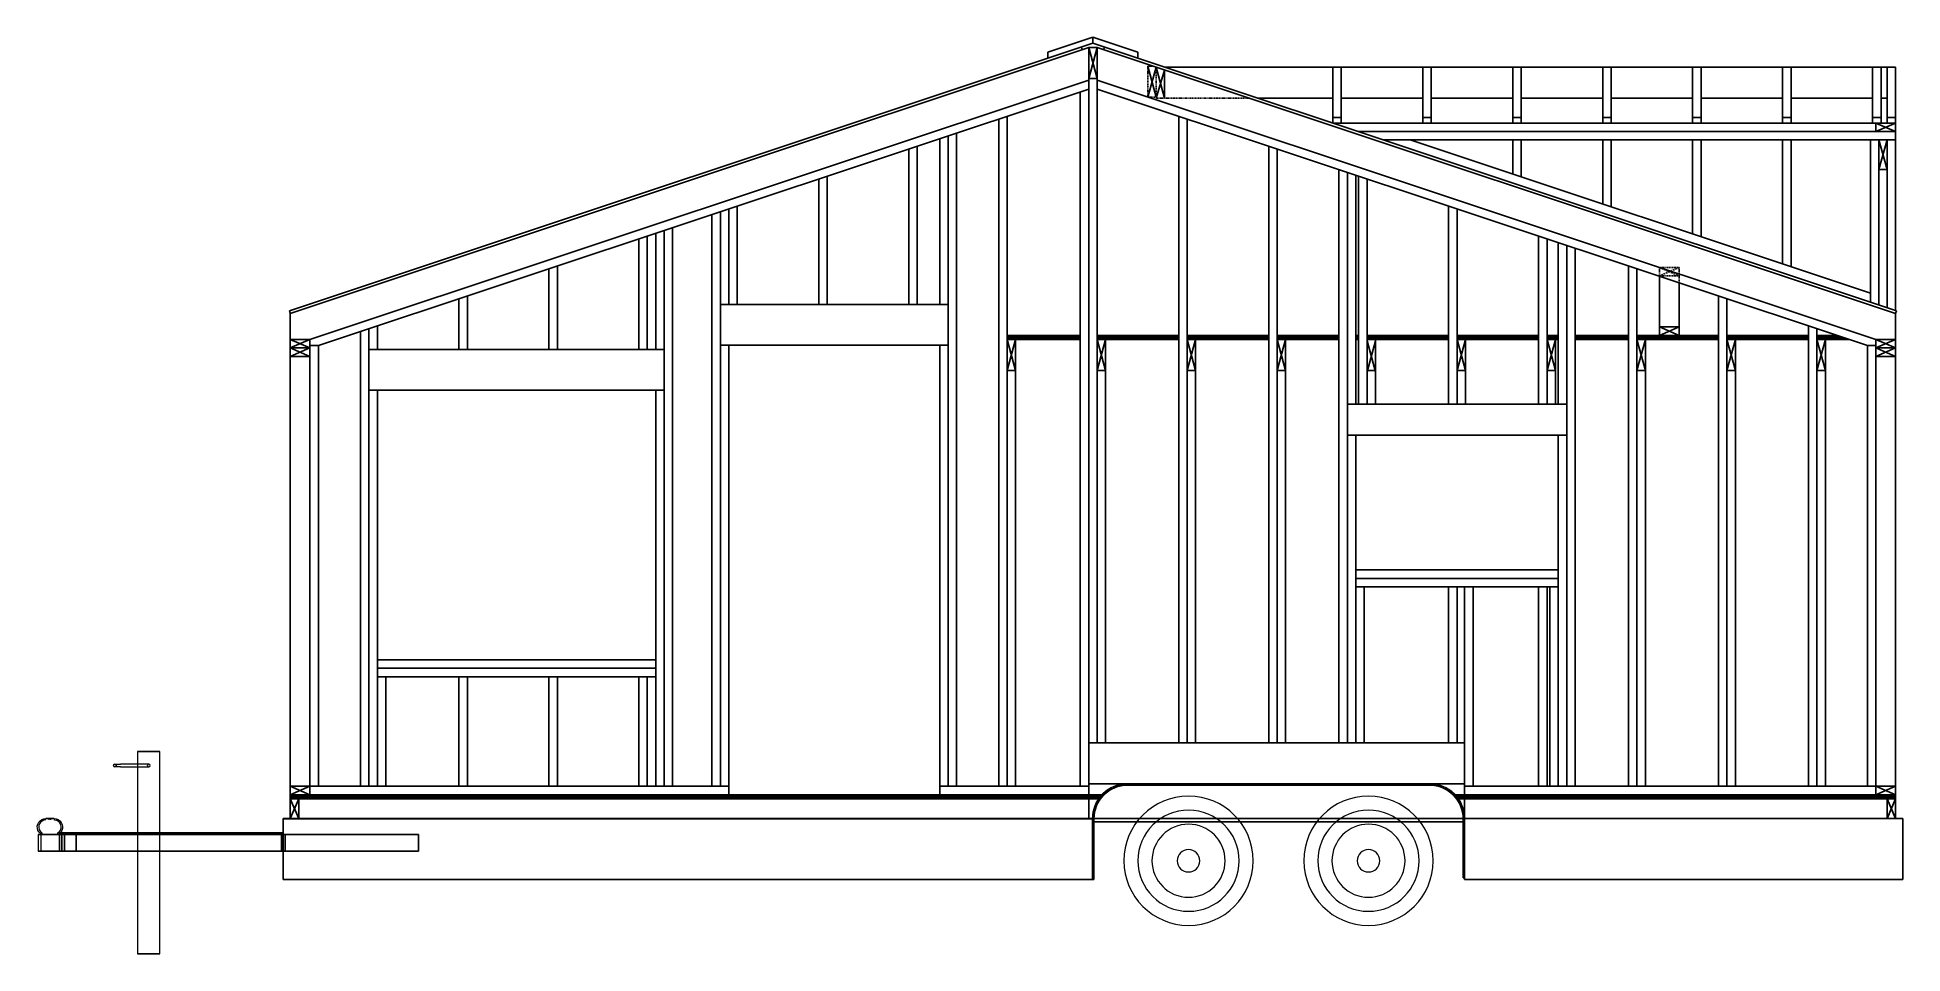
# Model space of a CAD drawing. Header units: inches. Extents: x -177 to 2825, y -2046 to -803.
# Drawn here: x 2493.4 to 2825.1, y -1330 to -1166.9 of the extents above; entities that cross this region are included whole.
import ezdxf

# ---------------------------------------------------------------- set-up
doc = ezdxf.new("R2010")
doc.units = ezdxf.units.IN
doc.header["$MEASUREMENT"] = 0
doc.linetypes.add('HIDDEN2', pattern=[0.1875, 0.125, -0.0625])
doc.layers.add('Hidden Line', color=7, linetype='HIDDEN2')
doc.layers.add('L-SITE', color=8, linetype='Continuous', lineweight=9)

msp = doc.modelspace()

# ---------------------------------------------------------------- linework, layer by layer
for p, q in [((2673.1, -1169.59), (2681.1, -1166.93)), ((2689.1, -1169.59), (2681.1, -1166.93)), ((2681.1, -1167.98), (2681.1, -1166.93)), ((2538.19, -1215.62), (2681.1, -1167.98)), ((2538.35, -1216.09), (2680.35, -1168.76)), ((2673.1, -1170.65), (2673.1, -1169.59)), ((2679.2, -1169.14), (2679.05, -1168.67)), ((2680.35, -1176.27), (2680.35, -1168.76)), ((2680.35, -1168.76), (2681.85, -1168.76)), ((2681.85, -1174.26), (2680.35, -1168.76)), ((2681.85, -1168.76), (2680.35, -1174.26)), ((2824.01, -1215.62), (2681.1, -1167.98)), ((2681.85, -1176.27), (2681.85, -1168.76)), ((2823.85, -1216.09), (2681.85, -1168.76)), ((2683, -1169.14), (2683.16, -1168.67)), ((2689.1, -1170.65), (2689.1, -1169.59)), ((2680.35, -1174.26), (2681.85, -1174.26)), ((2690.85, -1172.06), (2692.35, -1177.56)), ((2690.85, -1177.56), (2692.35, -1172.26)), ((2693.85, -1177.76), (2692.35, -1172.26)), ((2692.35, -1177.76), (2693.85, -1172.76)), ((2823.85, -1172.26), (2693.93, -1172.26)), ((2723.75, -1182.2), (2723.75, -1172.26)), ((2725.25, -1182.2), (2725.25, -1172.26)), ((2739.75, -1182.2), (2739.75, -1172.26)), ((2741.25, -1182.2), (2741.25, -1172.26)), ((2755.75, -1182.2), (2755.75, -1172.26)), ((2757.25, -1182.2), (2757.25, -1172.26)), ((2771.75, -1182.2), (2771.75, -1172.26)), ((2773.25, -1182.2), (2773.25, -1172.26)), ((2787.75, -1182.2), (2787.75, -1172.26)), ((2789.25, -1182.2), (2789.25, -1172.26)), ((2803.75, -1182.2), (2803.75, -1172.26)), ((2805.25, -1182.2), (2805.25, -1172.26)), ((2819.75, -1182.2), (2819.75, -1172.26)), ((2821.25, -1182.2), (2821.25, -1172.26)), ((2822.35, -1182.2), (2822.35, -1172.26)), ((2823.85, -1215.57), (2823.85, -1172.26)), ((2541.85, -1220.72), (2680.35, -1174.56)), ((2543.35, -1221.8), (2680.35, -1176.14)), ((2678.85, -1176.64), (2678.85, -1300.22)), ((2680.35, -1176.27), (2680.35, -1300.22)), ((2820.35, -1220.72), (2681.85, -1174.56)), ((2818.85, -1221.8), (2681.85, -1176.14)), ((2681.85, -1176.27), (2681.85, -1292.51)), ((2723.75, -1177.76), (2710.43, -1177.76)), ((2739.75, -1177.76), (2725.25, -1177.76)), ((2755.75, -1177.76), (2741.25, -1177.76)), ((2771.75, -1177.76), (2757.25, -1177.76)), ((2787.75, -1177.76), (2773.25, -1177.76)), ((2803.75, -1177.76), (2789.25, -1177.76)), ((2819.75, -1177.76), (2805.25, -1177.76)), ((2822.35, -1177.76), (2821.25, -1177.76)), ((2656.85, -1300.22), (2656.85, -1183.97)), ((2664.35, -1300.22), (2664.35, -1181.47)), ((2665.85, -1300.22), (2665.85, -1180.97)), ((2696.35, -1292.51), (2696.35, -1180.97)), ((2697.85, -1292.51), (2697.85, -1181.47)), ((2725.25, -1181.18), (2723.75, -1181.18)), ((2823.85, -1182.2), (2723.75, -1182.2)), ((2823.85, -1183.7), (2728.25, -1183.7)), ((2741.25, -1181.18), (2739.75, -1181.18)), ((2757.25, -1181.18), (2755.75, -1181.18)), ((2773.25, -1181.18), (2771.75, -1181.18)), ((2789.25, -1181.18), (2787.75, -1181.18)), ((2805.25, -1181.18), (2803.75, -1181.18)), ((2819.75, -1181.18), (2821.25, -1181.18)), ((2820.35, -1182.2), (2820.35, -1183.7)), ((2820.35, -1182.2), (2823.85, -1183.7)), ((2823.85, -1182.2), (2820.35, -1183.7)), ((2822.35, -1181.18), (2823.85, -1181.18)), ((2648.35, -1214.47), (2648.35, -1186.8)), ((2649.85, -1214.47), (2649.85, -1186.3)), ((2653.85, -1214.47), (2653.85, -1184.97)), ((2655.35, -1300.22), (2655.35, -1184.47)), ((2712.35, -1292.51), (2712.35, -1186.3)), ((2713.85, -1292.51), (2713.85, -1186.8)), ((2823.85, -1185.2), (2732.75, -1185.2)), ((2819.35, -1212.48), (2737.49, -1185.2)), ((2755.75, -1185.2), (2755.75, -1191.28)), ((2757.25, -1185.2), (2757.25, -1191.78)), ((2771.75, -1185.2), (2771.75, -1196.62)), ((2773.25, -1185.2), (2773.25, -1197.12)), ((2787.75, -1185.2), (2787.75, -1201.95)), ((2789.25, -1185.2), (2789.25, -1202.45)), ((2803.75, -1185.2), (2803.75, -1207.28)), ((2805.25, -1185.2), (2805.25, -1207.78)), ((2819.35, -1214.07), (2819.35, -1185.2)), ((2820.85, -1214.57), (2820.85, -1185.2)), ((2822.35, -1190.45), (2820.85, -1185.2)), ((2822.35, -1185.2), (2820.85, -1190.45)), ((2822.35, -1215.07), (2822.35, -1185.2)), ((2724.85, -1292.51), (2724.85, -1190.47)), ((2820.85, -1190.45), (2822.35, -1190.45)), ((2632.35, -1214.47), (2632.35, -1192.14)), ((2633.85, -1214.47), (2633.85, -1191.64)), ((2726.35, -1292.51), (2726.35, -1190.97)), ((2727.85, -1232.22), (2727.85, -1191.47)), ((2728.35, -1232.22), (2728.35, -1191.64)), ((2729.85, -1232.22), (2729.85, -1192.14)), ((2616.35, -1214.47), (2616.35, -1197.47)), ((2616.35, -1214.47), (2616.35, -1197.47)), ((2617.85, -1214.47), (2617.85, -1196.97)), ((2744.35, -1232.22), (2744.35, -1196.97)), ((2745.85, -1232.22), (2745.85, -1197.47)), ((2606.35, -1300.22), (2606.35, -1200.8)), ((2613.35, -1300.22), (2613.35, -1198.47)), ((2614.85, -1300.22), (2614.85, -1197.97)), ((2600.35, -1222.47), (2600.35, -1202.8)), ((2601.85, -1222.47), (2601.85, -1202.3)), ((2603.35, -1222.47), (2603.35, -1201.8)), ((2604.85, -1300.22), (2604.85, -1201.3)), ((2760.35, -1232.22), (2760.35, -1202.3)), ((2761.85, -1232.22), (2761.85, -1202.8)), ((2763.85, -1232.22), (2763.85, -1203.47)), ((2765.35, -1300.22), (2765.35, -1203.97)), ((2766.85, -1300.22), (2766.85, -1204.47)), ((2584.35, -1222.47), (2584.35, -1208.14)), ((2585.85, -1222.47), (2585.85, -1207.64)), ((2776.35, -1300.22), (2776.35, -1207.64)), ((2777.85, -1300.22), (2777.85, -1208.14)), ((2781.85, -1209.47), (2781.85, -1219.97)), ((2785.35, -1210.64), (2785.35, -1219.97)), ((2568.35, -1222.47), (2568.35, -1213.47)), ((2569.85, -1222.47), (2569.85, -1212.97)), ((2792.35, -1300.22), (2792.35, -1212.97)), ((2793.85, -1300.22), (2793.85, -1213.47)), ((2538.19, -1215.62), (2538.35, -1216.09)), ((2538.35, -1220.72), (2538.35, -1216.09)), ((2655.35, -1214.47), (2614.85, -1214.47)), ((2823.85, -1216.09), (2824.01, -1215.62)), ((2823.85, -1220.72), (2823.85, -1216.09)), ((2538.35, -1305.97), (2538.35, -1220.72)), ((2541.85, -1220.72), (2538.35, -1220.72)), ((2541.85, -1222.22), (2538.35, -1220.72)), ((2541.85, -1220.72), (2538.35, -1222.22)), ((2541.85, -1220.72), (2541.85, -1301.72)), ((2550.85, -1300.22), (2550.85, -1219.3)), ((2552.35, -1300.22), (2552.35, -1218.8)), ((2553.85, -1222.47), (2553.85, -1218.3)), ((2665.85, -1219.97), (2678.85, -1219.97)), ((2665.85, -1220.16), (2678.85, -1220.16)), ((2665.85, -1220.35), (2678.85, -1220.35)), ((2665.85, -1220.54), (2678.85, -1220.54)), ((2665.85, -1220.72), (2678.85, -1220.72)), ((2665.85, -1220.72), (2667.35, -1226.22)), ((2667.35, -1220.72), (2665.85, -1226.22)), ((2667.35, -1300.22), (2667.35, -1220.72)), ((2681.85, -1219.97), (2696.35, -1219.97)), ((2681.85, -1220.16), (2696.35, -1220.16)), ((2681.85, -1220.35), (2696.35, -1220.35)), ((2681.85, -1220.54), (2696.35, -1220.54)), ((2681.85, -1220.72), (2696.35, -1220.72)), ((2681.85, -1220.72), (2683.35, -1226.22)), ((2683.35, -1220.72), (2681.85, -1226.22)), ((2683.35, -1292.51), (2683.35, -1220.72)), ((2697.85, -1219.97), (2712.35, -1219.97)), ((2697.85, -1220.16), (2712.35, -1220.16)), ((2697.85, -1220.35), (2712.35, -1220.35)), ((2697.85, -1220.54), (2712.35, -1220.54)), ((2697.85, -1220.72), (2712.35, -1220.72)), ((2697.85, -1220.72), (2699.35, -1226.22)), ((2699.35, -1220.72), (2697.85, -1226.22)), ((2699.35, -1292.51), (2699.35, -1220.72)), ((2713.85, -1219.97), (2724.85, -1219.97)), ((2713.85, -1220.16), (2724.85, -1220.16)), ((2713.85, -1220.35), (2724.85, -1220.35)), ((2713.85, -1220.54), (2724.85, -1220.54)), ((2713.85, -1220.72), (2724.85, -1220.72)), ((2713.85, -1220.72), (2715.35, -1226.22)), ((2715.35, -1220.72), (2713.85, -1226.22)), ((2715.35, -1292.51), (2715.35, -1220.72)), ((2727.85, -1219.97), (2728.35, -1219.97)), ((2727.85, -1220.16), (2728.35, -1220.16)), ((2727.85, -1220.35), (2728.35, -1220.35)), ((2727.85, -1220.54), (2728.35, -1220.54)), ((2727.85, -1220.72), (2728.35, -1220.72)), ((2729.85, -1219.97), (2744.35, -1219.97)), ((2729.85, -1220.16), (2744.35, -1220.16)), ((2729.85, -1220.35), (2744.35, -1220.35)), ((2729.85, -1220.54), (2744.35, -1220.54)), ((2729.85, -1220.72), (2744.35, -1220.72)), ((2731.35, -1232.22), (2731.35, -1220.72)), ((2745.85, -1219.97), (2760.35, -1219.97)), ((2745.85, -1220.16), (2760.35, -1220.16)), ((2745.85, -1220.35), (2760.35, -1220.35)), ((2745.85, -1220.54), (2760.35, -1220.54)), ((2745.85, -1220.72), (2760.35, -1220.72)), ((2745.85, -1220.72), (2747.35, -1226.22)), ((2747.35, -1220.72), (2745.85, -1226.22)), ((2747.35, -1232.22), (2747.35, -1220.72)), ((2761.85, -1219.97), (2763.85, -1219.97)), ((2761.85, -1220.16), (2763.85, -1220.16)), ((2761.85, -1220.35), (2763.85, -1220.35)), ((2761.85, -1220.54), (2763.85, -1220.54)), ((2761.85, -1220.72), (2763.85, -1220.72)), ((2761.85, -1220.72), (2763.35, -1226.22)), ((2763.35, -1220.72), (2761.85, -1226.22)), ((2763.35, -1232.22), (2763.35, -1220.72)), ((2766.85, -1219.97), (2776.35, -1219.97)), ((2766.85, -1220.16), (2776.35, -1220.16)), ((2766.85, -1220.35), (2776.35, -1220.35)), ((2766.85, -1220.54), (2776.35, -1220.54)), ((2766.85, -1220.72), (2776.35, -1220.72)), ((2777.85, -1219.97), (2792.35, -1219.97)), ((2777.85, -1220.16), (2792.35, -1220.16)), ((2777.85, -1220.35), (2792.35, -1220.35)), ((2777.85, -1220.54), (2792.35, -1220.54)), ((2777.85, -1220.72), (2792.35, -1220.72)), ((2777.85, -1220.72), (2779.35, -1226.22)), ((2779.35, -1220.72), (2777.85, -1226.22)), ((2779.35, -1300.22), (2779.35, -1220.72)), ((2781.85, -1218.47), (2785.35, -1218.47)), ((2785.35, -1218.47), (2781.85, -1219.97)), ((2781.85, -1218.47), (2785.35, -1219.97)), ((2793.85, -1219.97), (2808.35, -1219.97)), ((2793.85, -1220.16), (2808.35, -1220.16)), ((2793.85, -1220.35), (2808.35, -1220.35)), ((2793.85, -1220.54), (2808.35, -1220.54)), ((2793.85, -1220.72), (2808.35, -1220.72)), ((2793.85, -1220.72), (2795.35, -1226.22)), ((2795.35, -1220.72), (2793.85, -1226.22)), ((2795.35, -1300.22), (2795.35, -1220.72)), ((2808.35, -1300.22), (2808.35, -1218.3)), ((2809.85, -1300.22), (2809.85, -1218.8)), ((2809.85, -1219.97), (2813.36, -1219.97)), ((2809.85, -1220.16), (2813.92, -1220.16)), ((2809.85, -1220.35), (2814.48, -1220.35)), ((2809.85, -1220.54), (2815.05, -1220.54)), ((2809.85, -1220.72), (2815.61, -1220.72)), ((2809.85, -1220.72), (2811.35, -1226.22)), ((2811.35, -1220.72), (2809.85, -1226.22)), ((2811.35, -1300.22), (2811.35, -1220.72)), ((2820.35, -1220.72), (2823.85, -1220.72)), ((2820.35, -1220.72), (2820.35, -1301.72)), ((2820.35, -1222.22), (2823.85, -1220.72)), ((2820.35, -1220.72), (2823.85, -1222.22)), ((2823.85, -1305.97), (2823.85, -1220.72)), ((2541.85, -1222.22), (2538.35, -1222.22)), ((2538.35, -1222.22), (2541.85, -1223.72)), ((2541.85, -1222.22), (2538.35, -1223.72)), ((2541.85, -1223.72), (2538.35, -1223.72)), ((2543.35, -1221.8), (2541.85, -1221.8)), ((2543.35, -1221.8), (2543.35, -1300.22)), ((2552.35, -1222.47), (2604.85, -1222.47)), ((2655.35, -1221.72), (2614.85, -1221.72)), ((2616.35, -1301.72), (2616.35, -1221.72)), ((2653.85, -1301.72), (2653.85, -1221.72)), ((2729.85, -1220.97), (2731.35, -1226.47)), ((2731.35, -1220.97), (2729.85, -1226.47)), ((2818.85, -1221.8), (2818.85, -1300.22)), ((2818.85, -1221.8), (2820.35, -1221.8)), ((2820.35, -1222.22), (2823.85, -1222.22)), ((2823.85, -1222.22), (2820.35, -1223.72)), ((2820.35, -1222.22), (2823.85, -1223.72)), ((2820.35, -1223.72), (2823.85, -1223.72)), ((2667.35, -1226.22), (2665.85, -1226.22)), ((2683.35, -1226.22), (2681.85, -1226.22)), ((2699.35, -1226.22), (2697.85, -1226.22)), ((2715.35, -1226.22), (2713.85, -1226.22)), ((2731.35, -1226.22), (2729.85, -1226.22)), ((2747.35, -1226.22), (2745.85, -1226.22)), ((2763.35, -1226.22), (2761.85, -1226.22)), ((2779.35, -1226.22), (2777.85, -1226.22)), ((2795.35, -1226.22), (2793.85, -1226.22)), ((2811.35, -1226.22), (2809.85, -1226.22)), ((2552.35, -1229.72), (2604.85, -1229.72)), ((2553.85, -1300.22), (2553.85, -1229.72)), ((2603.35, -1300.22), (2603.35, -1229.72)), ((2765.35, -1232.22), (2726.35, -1232.22)), ((2765.35, -1237.72), (2726.35, -1237.72)), ((2727.85, -1292.51), (2727.85, -1237.72)), ((2763.85, -1300.22), (2763.85, -1237.72)), ((2763.85, -1261.72), (2727.85, -1261.72)), ((2763.85, -1263.22), (2727.85, -1263.22)), ((2763.85, -1264.72), (2727.85, -1264.72)), ((2729.35, -1292.51), (2729.35, -1264.72)), ((2744.35, -1292.51), (2744.35, -1264.72)), ((2745.85, -1292.51), (2745.85, -1264.72)), ((2747.19, -1305.97), (2747.19, -1264.72)), ((2748.69, -1300.22), (2748.69, -1264.72)), ((2760.35, -1300.22), (2760.35, -1264.72)), ((2761.85, -1300.22), (2761.85, -1264.72)), ((2762.35, -1300.22), (2762.35, -1264.72)), ((2553.85, -1277.72), (2603.35, -1277.72)), ((2553.85, -1279.22), (2603.35, -1279.22)), ((2553.85, -1280.72), (2603.35, -1280.72)), ((2555.35, -1300.22), (2555.35, -1280.72)), ((2568.35, -1300.22), (2568.35, -1280.72)), ((2569.85, -1300.22), (2569.85, -1280.72)), ((2584.35, -1300.22), (2584.35, -1280.72)), ((2585.85, -1300.22), (2585.85, -1280.72)), ((2600.35, -1300.22), (2600.35, -1280.72)), ((2601.85, -1300.22), (2601.85, -1280.72)), ((2680.35, -1292.51), (2747.19, -1292.51)), ((2616.35, -1300.22), (2538.35, -1300.22)), ((2541.85, -1301.72), (2538.35, -1300.22)), ((2541.85, -1300.22), (2538.35, -1301.72)), ((2680.35, -1300.22), (2653.85, -1300.22)), ((2680.35, -1299.76), (2747.19, -1299.76)), ((2680.35, -1300.22), (2680.35, -1305.97)), ((2823.85, -1300.22), (2747.19, -1300.22)), ((2820.35, -1300.22), (2823.85, -1301.72)), ((2823.85, -1300.22), (2820.35, -1301.72)), ((2682.72, -1301.72), (2538.35, -1301.72)), ((2682.55, -1301.91), (2538.35, -1301.91)), ((2682.4, -1302.1), (2538.35, -1302.1)), ((2682.25, -1302.29), (2538.35, -1302.29)), ((2682.12, -1302.47), (2538.35, -1302.47)), ((2539.85, -1302.47), (2538.35, -1305.97)), ((2539.85, -1305.97), (2538.35, -1302.47)), ((2539.85, -1305.97), (2539.85, -1302.47)), ((2823.85, -1301.72), (2745.48, -1301.72)), ((2823.85, -1301.91), (2745.65, -1301.91)), ((2823.85, -1302.1), (2745.81, -1302.1)), ((2823.85, -1302.29), (2745.95, -1302.29)), ((2823.85, -1302.47), (2746.09, -1302.47)), ((2822.35, -1305.97), (2822.35, -1302.47)), ((2822.35, -1302.47), (2823.85, -1305.97)), ((2823.85, -1302.47), (2822.35, -1305.97)), ((2823.85, -1305.97), (2538.35, -1305.97))]:
    msp.add_line(p, q)
at = {"layer": 'Hidden Line'}
for p, q in [((2690.85, -1177.56), (2690.85, -1172.06)), ((2690.85, -1172.06), (2691.74, -1172.06)), ((2692.35, -1177.76), (2692.35, -1172.26)), ((2693.85, -1172.76), (2693.85, -1177.76)), ((2693.85, -1177.76), (2693.85, -1172.76)), ((2690.85, -1177.56), (2692.35, -1177.56)), ((2708.85, -1177.76), (2692.35, -1177.76)), ((2781.85, -1207.89), (2781.85, -1209.47)), ((2781.85, -1207.89), (2785.35, -1207.89)), ((2781.85, -1207.89), (2785.35, -1209.39)), ((2785.35, -1207.89), (2781.85, -1209.39)), ((2781.85, -1209.39), (2785.35, -1209.39)), ((2785.35, -1207.89), (2785.35, -1210.64))]:
    msp.add_line(p, q, dxfattribs=at)
at = {"layer": 'L-SITE'}
for p, q in [((2512.18, -1296.26), (2508.18, -1296.26)), ((2508.18, -1296.76), (2512.18, -1296.76)), ((2511.18, -1294.01), (2511.18, -1330.01)), ((2515.18, -1294.01), (2511.18, -1294.01)), ((2511.18, -1294.01), (2515.18, -1294.01)), ((2515.18, -1330.01), (2515.18, -1294.01)), ((2740.94, -1299.76), (2687.27, -1299.76)), ((2687.27, -1299.76), (2740.94, -1299.76)), ((2740.94, -1299.76), (2687.27, -1299.76)), ((2687.27, -1299.76), (2740.94, -1299.76)), ((2740.94, -1300.01), (2687.27, -1300.01)), ((2687.27, -1300.01), (2740.94, -1300.01)), ((2740.94, -1300.01), (2687.27, -1300.01)), ((2687.27, -1300.01), (2740.94, -1300.01)), ((2495.44, -1305.96), (2495.44, -1306.21)), ((2495.79, -1306.21), (2495.79, -1305.96)), ((2537.1, -1316.78), (2537.1, -1305.97)), ((2537.1, -1305.97), (2825.1, -1305.97)), ((2825.1, -1305.97), (2537.1, -1305.97)), ((2537.1, -1305.97), (2537.1, -1316.78)), ((2537.1, -1316.78), (2537.1, -1306.01)), ((2537.1, -1306.01), (2537.1, -1316.78)), ((2537.1, -1306.01), (2681.02, -1306.01)), ((2537.1, -1306.01), (2681.02, -1306.01)), ((2537.1, -1316.78), (2537.1, -1306.01)), ((2537.1, -1306.01), (2537.1, -1316.78)), ((2681.02, -1306.01), (2537.1, -1306.01)), ((2681.02, -1306.01), (2537.1, -1306.01)), ((2681.02, -1306.01), (2681.02, -1316.51)), ((2681.02, -1316.51), (2681.02, -1306.01)), ((2681.02, -1306.01), (2681.02, -1316.51)), ((2681.02, -1316.51), (2681.02, -1306.01)), ((2681.02, -1316.78), (2681.02, -1306.01)), ((2681.02, -1306.01), (2681.02, -1316.78)), ((2681.27, -1306.01), (2681.27, -1316.51)), ((2681.27, -1316.51), (2681.27, -1306.01)), ((2747.19, -1306.55), (2681.27, -1306.55)), ((2681.27, -1306.55), (2681.27, -1316.78)), ((2681.27, -1316.78), (2681.27, -1306.55)), ((2681.27, -1306.55), (2747.19, -1306.55)), ((2746.94, -1316.51), (2746.94, -1306.01)), ((2746.94, -1306.01), (2746.94, -1316.51)), ((2746.94, -1306.01), (2746.94, -1316.51)), ((2746.94, -1316.51), (2746.94, -1306.01)), ((2747.19, -1316.78), (2747.19, -1305.97)), ((2747.19, -1305.97), (2747.19, -1316.78)), ((2747.19, -1305.97), (2825.1, -1305.97)), ((2747.19, -1305.97), (2825.1, -1305.97)), ((2825.1, -1305.97), (2747.19, -1305.97)), ((2825.1, -1305.97), (2747.19, -1305.97)), ((2747.19, -1306.01), (2747.19, -1316.51)), ((2747.19, -1306.01), (2747.19, -1316.51)), ((2747.19, -1316.51), (2747.19, -1306.01)), ((2747.19, -1316.51), (2747.19, -1306.01)), ((2825.1, -1305.97), (2825.1, -1316.78)), ((2825.1, -1316.78), (2825.1, -1305.97)), ((2825.1, -1316.78), (2825.1, -1305.97)), ((2825.1, -1305.97), (2825.1, -1316.78)), ((2825.1, -1316.78), (2825.1, -1305.97)), ((2825.1, -1305.97), (2825.1, -1316.78)), ((2493.52, -1308.78), (2493.52, -1311.77)), ((2493.52, -1308.78), (2497.04, -1308.78)), ((2497.04, -1308.78), (2493.52, -1308.78)), ((2497.04, -1308.78), (2493.52, -1308.78)), ((2493.52, -1308.78), (2497.04, -1308.78)), ((2493.94, -1308.64), (2493.94, -1308.77)), ((2494.02, -1308.78), (2494.02, -1311.77)), ((2494.19, -1308.52), (2494.19, -1308.77)), ((2497.04, -1308.77), (2497.04, -1308.52)), ((2497.73, -1308.78), (2497.04, -1308.78)), ((2497.04, -1308.78), (2497.73, -1308.78)), ((2497.04, -1308.78), (2498.23, -1308.78)), ((2498.23, -1308.78), (2497.04, -1308.78)), ((2497.29, -1308.51), (2537.1, -1308.51)), ((2537.1, -1308.51), (2497.29, -1308.51)), ((2497.29, -1308.51), (2497.29, -1308.76)), ((2497.29, -1308.76), (2497.29, -1308.51)), ((2497.29, -1308.77), (2497.29, -1308.64)), ((2497.29, -1308.76), (2537.1, -1308.76)), ((2537.1, -1308.76), (2497.29, -1308.76)), ((2497.29, -1308.77), (2536.82, -1308.77)), ((2497.29, -1308.77), (2497.29, -1311.77)), ((2497.29, -1311.77), (2497.29, -1308.77)), ((2536.82, -1308.77), (2497.29, -1308.77)), ((2497.73, -1311.77), (2497.73, -1308.78)), ((2497.73, -1308.78), (2498.23, -1308.78)), ((2497.73, -1311.77), (2497.73, -1308.78)), ((2497.73, -1308.78), (2497.73, -1311.77)), ((2497.73, -1308.78), (2498.23, -1308.78)), ((2498.23, -1311.77), (2498.23, -1308.78)), ((2498.23, -1308.78), (2498.23, -1311.77)), ((2498.23, -1311.77), (2498.23, -1308.78)), ((2500.29, -1311.77), (2500.29, -1308.77)), ((2500.29, -1308.77), (2537.46, -1308.77)), ((2500.29, -1308.77), (2500.29, -1311.77)), ((2537.46, -1308.77), (2500.29, -1308.77)), ((2536.82, -1308.77), (2561.14, -1308.77)), ((2536.82, -1311.77), (2536.82, -1308.77)), ((2536.82, -1308.77), (2536.82, -1311.77)), ((2561.14, -1308.77), (2536.82, -1308.77)), ((2537.1, -1308.76), (2537.1, -1308.51)), ((2537.1, -1308.76), (2537.1, -1308.51)), ((2537.46, -1308.77), (2537.46, -1311.77)), ((2537.46, -1308.77), (2561.14, -1308.77)), ((2537.46, -1311.77), (2537.46, -1308.77)), ((2561.14, -1308.77), (2537.46, -1308.77)), ((2561.14, -1311.77), (2561.14, -1308.77)), ((2561.14, -1308.77), (2561.14, -1311.77)), ((2561.14, -1311.77), (2561.14, -1308.77)), ((2561.14, -1308.77), (2561.14, -1311.77)), ((2493.52, -1311.77), (2497.04, -1311.77)), ((2497.04, -1311.77), (2493.52, -1311.77)), ((2497.04, -1311.77), (2493.52, -1311.77)), ((2493.52, -1311.77), (2497.04, -1311.77)), ((2497.04, -1311.77), (2498.23, -1311.77)), ((2497.04, -1311.77), (2498.23, -1311.77)), ((2497.04, -1311.77), (2497.73, -1311.77)), ((2497.73, -1311.77), (2497.04, -1311.77)), ((2497.29, -1311.77), (2536.82, -1311.77)), ((2536.82, -1311.77), (2497.29, -1311.77)), ((2498.23, -1311.77), (2497.73, -1311.77)), ((2498.23, -1311.77), (2497.73, -1311.77)), ((2537.46, -1311.77), (2500.29, -1311.77)), ((2500.29, -1311.77), (2537.46, -1311.77)), ((2536.82, -1311.77), (2561.14, -1311.77)), ((2561.14, -1311.77), (2536.82, -1311.77)), ((2561.14, -1311.77), (2537.46, -1311.77)), ((2537.46, -1311.77), (2561.14, -1311.77)), ((2681.27, -1316.78), (2537.1, -1316.78)), ((2537.1, -1316.78), (2681.27, -1316.78)), ((2681.02, -1316.78), (2537.1, -1316.78)), ((2537.1, -1316.78), (2681.02, -1316.78)), ((2681.02, -1316.78), (2537.1, -1316.78)), ((2537.1, -1316.78), (2681.02, -1316.78)), ((2681.02, -1316.51), (2681.27, -1316.51)), ((2681.27, -1316.51), (2681.02, -1316.51)), ((2681.02, -1316.51), (2681.27, -1316.51)), ((2681.27, -1316.51), (2681.02, -1316.51)), ((2746.94, -1316.51), (2747.19, -1316.51)), ((2747.19, -1316.51), (2746.94, -1316.51)), ((2746.94, -1316.51), (2747.19, -1316.51)), ((2747.19, -1316.51), (2746.94, -1316.51)), ((2825.1, -1316.78), (2747.19, -1316.78)), ((2747.19, -1316.78), (2825.1, -1316.78)), ((2825.1, -1316.78), (2747.19, -1316.78)), ((2747.19, -1316.78), (2825.1, -1316.78)), ((2825.1, -1316.78), (2747.19, -1316.78)), ((2747.19, -1316.78), (2825.1, -1316.78)), ((2515.18, -1330.01), (2511.18, -1330.01)), ((2511.18, -1330.01), (2515.18, -1330.01))]:
    msp.add_line(p, q, dxfattribs=at)
at = {"layer": 'L-SITE', "flags": 128}
for points in [[(2506.93, -1296.51), (2506.98, -1296.37), (2507.1, -1296.28), (2507.18, -1296.26)], [(2507.18, -1296.76), (2507.04, -1296.72), (2506.95, -1296.6), (2506.93, -1296.51)], [(2507.18, -1296.26), (2507.23, -1296.26), (2507.36, -1296.26), (2507.57, -1296.26), (2507.84, -1296.26), (2508.14, -1296.26), (2508.18, -1296.26)], [(2507.18, -1296.26), (2507.32, -1296.31), (2507.42, -1296.43), (2507.43, -1296.51)], [(2507.43, -1296.51), (2507.39, -1296.66), (2507.27, -1296.75), (2507.18, -1296.76)], [(2508.18, -1296.76), (2507.88, -1296.76), (2507.61, -1296.76), (2507.39, -1296.76), (2507.24, -1296.76), (2507.18, -1296.76), (2507.18, -1296.76)], [(2513.18, -1296.26), (2513.13, -1296.26), (2513, -1296.26), (2512.79, -1296.26), (2512.52, -1296.26), (2512.22, -1296.26), (2512.18, -1296.26)], [(2512.18, -1296.76), (2512.48, -1296.76), (2512.76, -1296.76), (2512.98, -1296.76), (2513.12, -1296.76), (2513.18, -1296.76), (2513.18, -1296.76)], [(2493.94, -1308.64), (2493.68, -1308.38), (2493.49, -1308.06), (2493.38, -1307.7), (2493.37, -1307.32), (2493.45, -1306.96), (2493.62, -1306.63), (2493.86, -1306.34), (2494.17, -1306.13), (2494.52, -1306), (2494.86, -1305.96)], [(2494.86, -1306.21), (2494.52, -1306.26), (2494.21, -1306.4), (2493.95, -1306.61), (2493.75, -1306.89), (2493.64, -1307.21), (2493.62, -1307.55), (2493.69, -1307.89), (2493.85, -1308.19), (2494.08, -1308.44), (2494.19, -1308.52)], [(2494.86, -1305.96), (2494.91, -1305.96), (2495.04, -1305.96), (2495.25, -1305.96), (2495.5, -1305.96), (2495.61, -1305.96)], [(2495.61, -1305.96), (2495.35, -1305.96), (2495.13, -1305.96), (2494.96, -1305.96), (2494.87, -1305.96), (2494.86, -1305.96)], [(2496.36, -1305.96), (2496.32, -1305.96), (2496.18, -1305.96), (2495.98, -1305.96), (2495.73, -1305.96), (2495.61, -1305.96)], [(2495.61, -1305.96), (2495.87, -1305.96), (2496.1, -1305.96), (2496.27, -1305.96), (2496.35, -1305.96), (2496.36, -1305.96)], [(2496.36, -1305.96), (2496.73, -1306.01), (2497.08, -1306.15), (2497.39, -1306.36), (2497.62, -1306.65), (2497.79, -1306.99), (2497.86, -1307.36), (2497.84, -1307.73), (2497.73, -1308.09), (2497.53, -1308.4), (2497.29, -1308.64)], [(2497.04, -1308.52), (2497.3, -1308.29), (2497.49, -1308.01), (2497.59, -1307.69), (2497.61, -1307.35), (2497.53, -1307.01), (2497.36, -1306.71), (2497.13, -1306.47), (2496.83, -1306.3), (2496.5, -1306.22), (2496.36, -1306.21)]]:
    msp.add_lwpolyline(points, dxfattribs=at)
at = {"layer": 'L-SITE'}
for points in [[(2687.27, -1299.76, 0.414214), (2681.02, -1306.01, -0.414214)], [(2687.27, -1300.01, 0.414214), (2681.27, -1306.01, -0.414214)], [(2747.19, -1306.01, 0.414214), (2740.94, -1299.76, -0.414214)], [(2746.94, -1306.01, 0.414214), (2740.94, -1300.01, -0.414214)]]:
    msp.add_lwpolyline(points, format="xyb", close=True, dxfattribs=at)
for points in [[(2681.02, -1306.01), (2681.02, -1316.78)], [(2681.27, -1316.51), (2681.27, -1306.01)], [(2747.19, -1305.97), (2747.19, -1316.78)], [(2747.19, -1306.55), (2747.19, -1316.78)]]:
    msp.add_lwpolyline(points, close=True, dxfattribs=at)
for centre, radius, start, end in [((2507.18, -1296.51), 0.25, 0, 180), ((2507.18, -1296.51), 0.25, 180, 0), ((2513.18, -1296.51), 0.25, 0, 180), ((2513.18, -1296.51), 0.25, 180, 0), ((2687.27, -1306.01), 6.25, 90, 180), ((2687.27, -1306.01), 6.25, 90, 180), ((2687.27, -1306.01), 6, 90, 180), ((2687.27, -1306.01), 6, 90, 180), ((2740.94, -1306.01), 6.25, 0, 90), ((2740.94, -1306.01), 6.25, 0, 90), ((2740.94, -1306.01), 6, 0, 90), ((2740.94, -1306.01), 6, 0, 90), ((2698.1, -1313.47), 11.5, 0, 180), ((2698.1, -1313.47), 11.5, 0, 180), ((2698.1, -1313.47), 11.5, 0, 180), ((2698.1, -1313.47), 11.5, 0, 180), ((2730.1, -1313.47), 11.5, 0, 180), ((2730.1, -1313.47), 11.5, 0, 180), ((2730.1, -1313.47), 11.5, 0, 180), ((2730.1, -1313.47), 11.5, 0, 180), ((2698.1, -1313.47), 9, 0, 180), ((2698.1, -1313.47), 9, 0, 180), ((2698.1, -1313.47), 9, 0, 180), ((2698.1, -1313.47), 9, 0, 180), ((2698.1, -1313.47), 6.5, 0, 180), ((2698.1, -1313.47), 6.5, 0, 180), ((2698.1, -1313.47), 6.5, 0, 180), ((2698.1, -1313.47), 6.5, 0, 180), ((2730.1, -1313.47), 9, 0, 180), ((2730.1, -1313.47), 9, 0, 180), ((2730.1, -1313.47), 9, 0, 180), ((2730.1, -1313.47), 9, 0, 180), ((2730.1, -1313.47), 6.5, 0, 180), ((2730.1, -1313.47), 6.5, 0, 180), ((2730.1, -1313.47), 6.5, 0, 180), ((2730.1, -1313.47), 6.5, 0, 180), ((2698.1, -1313.47), 11.5, 180, 0), ((2698.1, -1313.47), 11.5, 180, 0), ((2698.1, -1313.47), 11.5, 180, 0), ((2698.1, -1313.47), 11.5, 180, 0), ((2698.1, -1313.47), 9, 180, 0), ((2698.1, -1313.47), 9, 180, 0), ((2698.1, -1313.47), 9, 180, 0), ((2698.1, -1313.47), 9, 180, 0), ((2698.1, -1313.47), 6.5, 180, 0), ((2698.1, -1313.47), 6.5, 180, 0), ((2698.1, -1313.47), 6.5, 180, 0), ((2698.1, -1313.47), 6.5, 180, 0), ((2698.1, -1313.47), 2, 0, 180), ((2698.1, -1313.47), 2, 0, 180), ((2698.1, -1313.47), 2, 180, 0), ((2698.1, -1313.47), 2, 180, 0), ((2730.1, -1313.47), 11.5, 180, 0), ((2730.1, -1313.47), 11.5, 180, 0), ((2730.1, -1313.47), 11.5, 180, 0), ((2730.1, -1313.47), 11.5, 180, 0), ((2730.1, -1313.47), 9, 180, 0), ((2730.1, -1313.47), 9, 180, 0), ((2730.1, -1313.47), 9, 180, 0), ((2730.1, -1313.47), 9, 180, 0), ((2730.1, -1313.47), 6.5, 180, 0), ((2730.1, -1313.47), 6.5, 180, 0), ((2730.1, -1313.47), 6.5, 180, 0), ((2730.1, -1313.47), 6.5, 180, 0), ((2730.1, -1313.47), 2, 0, 180), ((2730.1, -1313.47), 2, 0, 180), ((2730.1, -1313.47), 2, 180, 0), ((2730.1, -1313.47), 2, 180, 0)]:
    msp.add_arc(centre, radius, start, end, dxfattribs=at)

doc.saveas('drawing.dxf')
